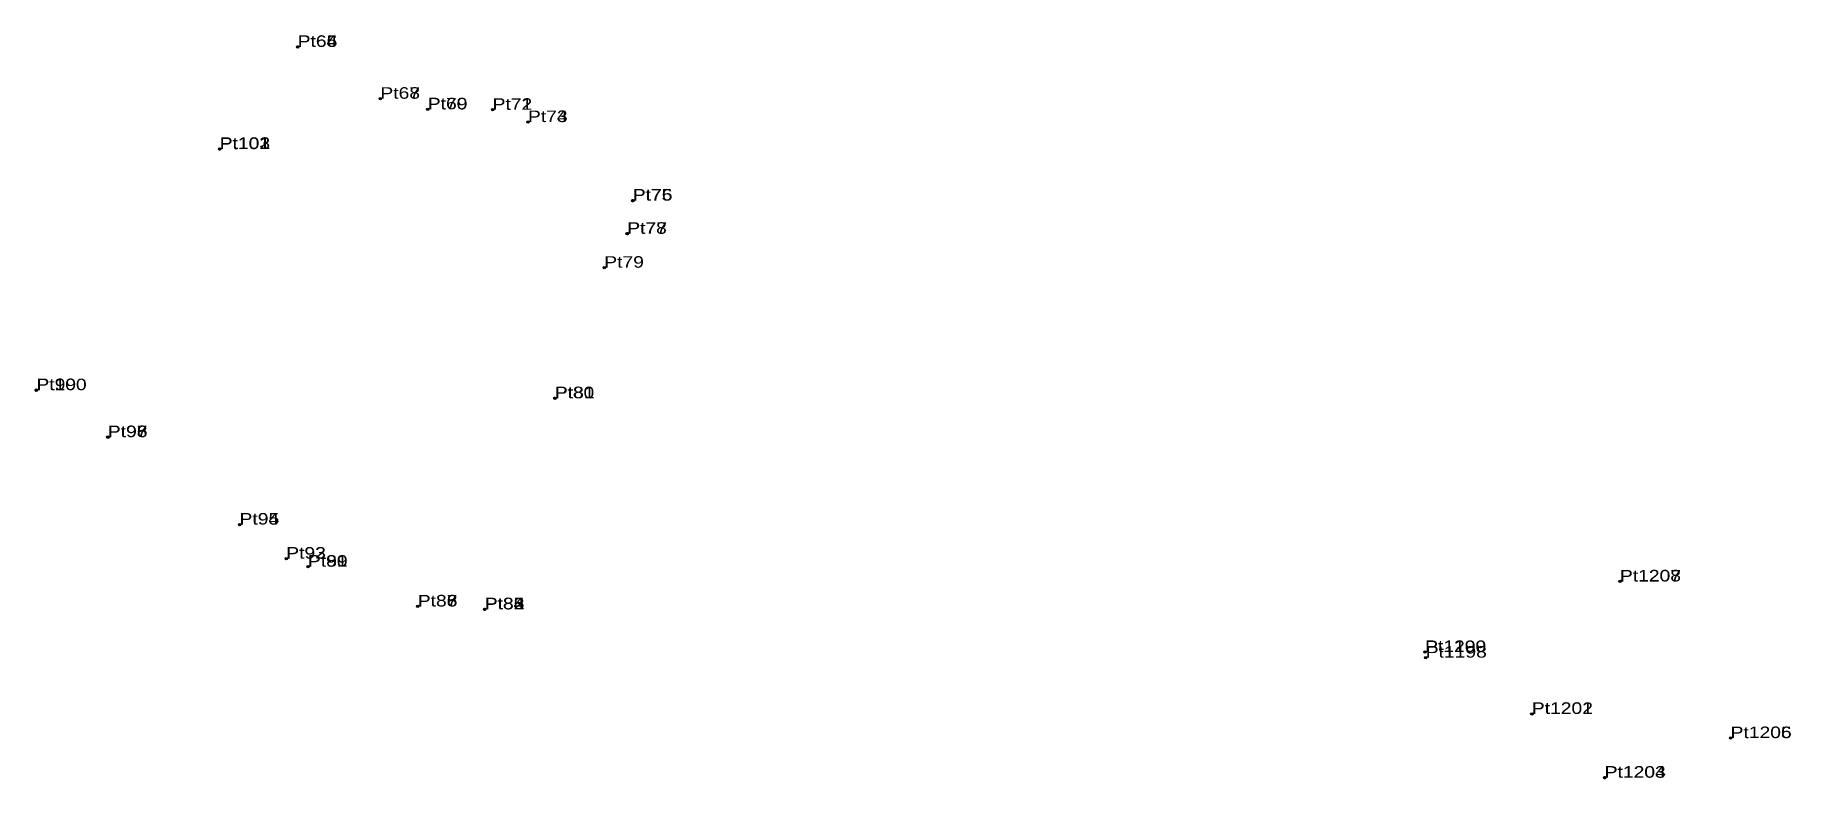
# Model space of a CAD drawing. Header units: metres. Extents: x 0 to 556047, y 0 to 1862493.
# Drawn here: x 551220 to 551494.1, y 1837317.4 to 1837433.5 of the extents above; entities that cross this region are included whole.
import ezdxf

# ---------------------------------------------------------------- set-up
doc = ezdxf.new("R2010")
doc.units = ezdxf.units.M
doc.header["$LTSCALE"] = 0.72
doc.header["$PDMODE"] = 32
doc.header["$PDSIZE"] = 0.36
doc.layers.add('12', color=7, linetype='Continuous')
doc.layers.add('7', color=7, linetype='Continuous')

msp = doc.modelspace()

# ---------------------------------------------------------------- texts
at = {"layer": '12', "width": 1.25}
for s, p in [('Pt64', (551261.01, 1837431.68)), ('Pt65', (551261.02, 1837431.67)), ('Pt66', (551261.02, 1837431.66)), ('Pt67', (551273.93, 1837423.58)), ('Pt68', (551273.93, 1837423.58)), ('Pt70', (551281.32, 1837421.91)), ('Pt69', (551281.33, 1837421.93)), ('Pt72', (551291.44, 1837421.85)), ('Pt71', (551291.45, 1837421.86)), ('Pt73', (551296.96, 1837419.94)), ('Pt74', (551296.96, 1837419.94)), ('Pt101', (551248.84, 1837415.71)), ('Pt103', (551248.85, 1837415.76)), ('Pt102', (551248.86, 1837415.75)), ('Pt75', (551313.3, 1837407.69)), ('Pt76', (551313.34, 1837407.69)), ('Pt78', (551312.44, 1837402.5)), ('Pt77', (551312.48, 1837402.51)), ('Pt79', (551308.87, 1837397.21)), ('Pt100', (551220.22, 1837378.09)), ('Pt99', (551220.25, 1837378.11)), ('Pt80', (551301.12, 1837376.85)), ('Pt81', (551301.18, 1837376.83)), ('Pt97', (551231.38, 1837370.78)), ('Pt98', (551231.38, 1837370.78)), ('Pt96', (551231.4, 1837370.76)), ('Pt94', (551251.94, 1837357.12)), ('Pt95', (551251.95, 1837357.13)), ('Pt93', (551259.23, 1837351.82)), ('Pt92', (551259.24, 1837351.8)), ('Pt90', (551262.61, 1837350.56)), ('Pt91', (551262.61, 1837350.55)), ('Pt89', (551262.63, 1837350.56)), ('Pt1208', (551467.39, 1837348.26)), ('Pt1207', (551467.4, 1837348.24)), ('Pt86', (551279.76, 1837344.34)), ('Pt87', (551279.77, 1837344.35)), ('Pt88', (551279.77, 1837344.35)), ('Pt85', (551290.2, 1837343.92)), ('Pt84', (551290.21, 1837343.91)), ('Pt83', (551290.22, 1837343.91)), ('Pt82', (551290.23, 1837343.89)), ('Pt1200', (551436.99, 1837337.24)), ('Pt1199', (551436.99, 1837337.22)), ('Pt1198', (551437.09, 1837336.36)), ('Pt1201', (551453.64, 1837327.59)), ('Pt1202', (551453.65, 1837327.57)), ('Pt1206', (551484.66, 1837323.8)), ('Pt1205', (551484.67, 1837323.81)), ('Pt1203', (551465, 1837317.62)), ('Pt1204', (551465.03, 1837317.63))]:
    msp.add_text(s, height=1.8, dxfattribs=at).set_placement(p)

# ---------------------------------------------------------------- linework, layer by layer
at = {"layer": '7'}
for p in [(551261.01, 1837431.68), (551261.02, 1837431.67), (551261.02, 1837431.66), (551273.93, 1837423.58), (551281.32, 1837421.91), (551281.33, 1837421.93), (551291.44, 1837421.85), (551291.45, 1837421.86), (551296.96, 1837419.94), (551248.84, 1837415.71), (551248.85, 1837415.76), (551248.86, 1837415.75), (551313.3, 1837407.69), (551313.34, 1837407.69), (551312.44, 1837402.5), (551312.48, 1837402.51), (551308.87, 1837397.21), (551220.22, 1837378.09), (551220.25, 1837378.11), (551301.12, 1837376.85), (551301.18, 1837376.83), (551231.38, 1837370.78), (551231.4, 1837370.76), (551251.94, 1837357.12), (551251.95, 1837357.13), (551259.23, 1837351.82), (551259.24, 1837351.8), (551262.61, 1837350.56), (551262.61, 1837350.55), (551262.63, 1837350.56), (551467.39, 1837348.26), (551467.4, 1837348.24), (551279.76, 1837344.34), (551279.77, 1837344.35), (551290.2, 1837343.92), (551290.21, 1837343.91), (551290.22, 1837343.91), (551290.23, 1837343.89), (551436.99, 1837337.24), (551436.99, 1837337.22), (551437.09, 1837336.36), (551453.64, 1837327.59), (551453.65, 1837327.57), (551484.66, 1837323.8), (551484.67, 1837323.81), (551465, 1837317.62), (551465.03, 1837317.63)]:
    msp.add_point(p, dxfattribs=at)

msp.set_redraw_order([(e.dxf.handle, doc.entitydb.next_handle()) for e in msp.query("TEXT MTEXT ATTDEF DIMENSION ARC_DIMENSION")])  # texts and dimensions are drawn at this point

doc.saveas('drawing.dxf')
